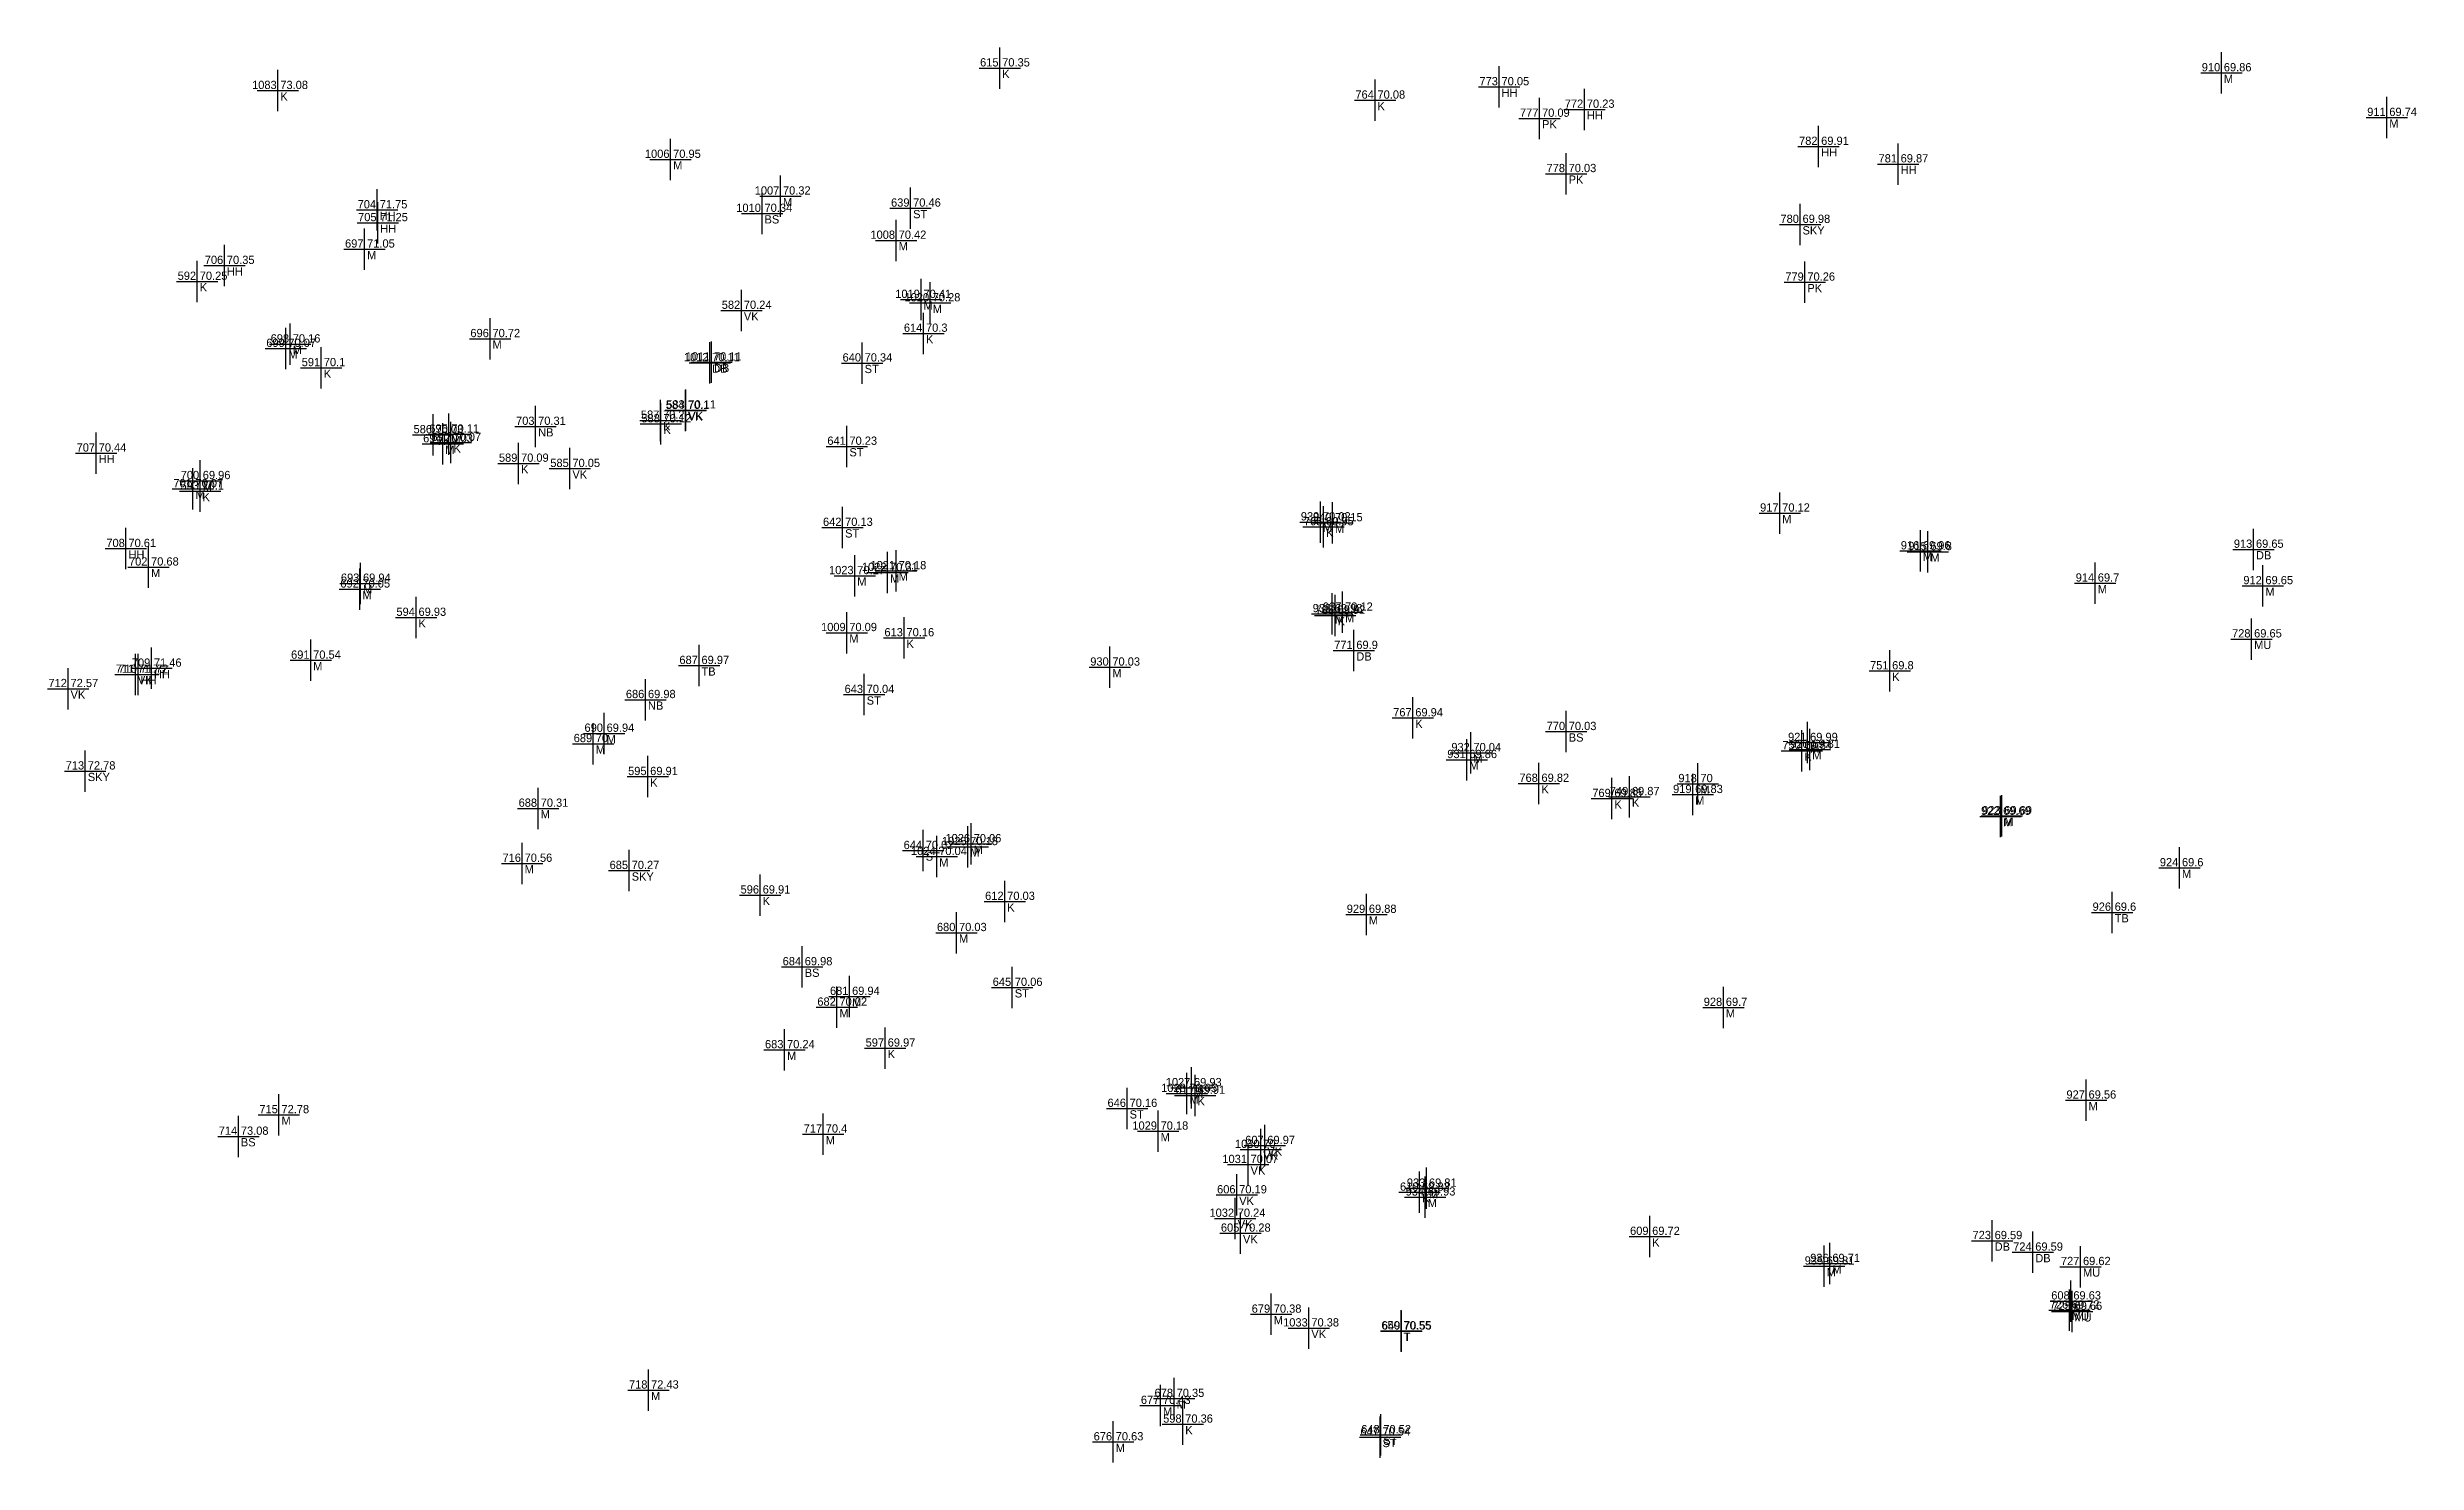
# Model space of a CAD drawing. Header units: metres. Extents: x 152719 to 152886, y 6408449 to 6408667.
# Drawn here: x 152722.5 to 152779.9, y 6408488.5 to 6408522.7 of the extents above; entities that cross this region are included whole.
import ezdxf
from ezdxf.enums import TextEntityAlignment as Align

# ---------------------------------------------------------------- set-up
doc = ezdxf.new("R2010")
doc.units = ezdxf.units.M
doc.header["$PDMODE"] = 2
doc.header["$PDSIZE"] = 0.5
for name, color, linetype in [('BS', 7, 'Continuous'), ('DB', 7, 'Continuous'), ('HH', 7, 'Continuous'), ('K', 7, 'Continuous'), ('M', 7, 'Continuous'), ('MU', 7, 'Continuous'), ('NB', 7, 'Continuous'), ('PK', 7, 'Continuous'), ('pntdesc', 1, 'Continuous'), ('pntelev', 2, 'Continuous'), ('pntno', 3, 'Continuous'), ('SKY', 7, 'Continuous'), ('ST', 7, 'Continuous'), ('T', 7, 'Continuous'), ('TB', 7, 'Continuous'), ('VK', 7, 'Continuous')]:
    doc.layers.add(name, color=color, linetype=linetype)

# ---------------------------------------------------------------- blocks, each defined once
blk = doc.blocks.new('meas')
at = {"color": 0}
blk.add_point((0, 0), dxfattribs=at)
at = {"layer": 'pntdesc'}
blk.add_attdef('PNTDESC', text='', height=1, dxfattribs=at).set_placement((0.3, -0.21), align=Align.TOP_LEFT)
at = {"layer": 'pntelev'}
blk.add_attdef('PNTELEV', (0.3, 0.19), '', height=1, dxfattribs=at)
at = {"layer": 'pntno'}
blk.add_attdef('PNTNO', text='', height=1, dxfattribs=at).set_placement((-0.14, 0.19), align=Align.RIGHT)

msp = doc.modelspace()

# ---------------------------------------------------------------- block references
at = {"layer": 'BS', "xscale": 0.2, "yscale": 0.2, "zscale": 0.2}
for p, values in [((152739.834, 6408518.71, 70.338), {'PNTNO': '1010', 'PNTELEV': '70.34', 'PNTDESC': 'BS'}), ((152759.29, 6408506.173, 70.032), {'PNTNO': '770', 'PNTELEV': '70.03', 'PNTDESC': 'BS'}), ((152740.807, 6408500.482, 69.979), {'PNTNO': '684', 'PNTELEV': '69.98', 'PNTDESC': 'BS'}), ((152727.165, 6408496.381, 73.08), {'PNTNO': '714', 'PNTELEV': '73.08', 'PNTDESC': 'BS'})]:
    msp.add_blockref('meas', p, dxfattribs=at).add_auto_attribs(values)
at = {"layer": 'DB', "xscale": 0.2, "yscale": 0.2, "zscale": 0.2}
for p, values in [((152738.567, 6408515.098, 70.106), {'PNTNO': '1012', 'PNTELEV': '70.11', 'PNTDESC': 'DB'}), ((152738.611, 6408515.115, 70.105), {'PNTNO': '1011', 'PNTELEV': '70.11', 'PNTDESC': 'DB'}), ((152775.915, 6408510.583, 69.653), {'PNTNO': '913', 'PNTELEV': '69.65', 'PNTDESC': 'DB'}), ((152754.151, 6408508.135, 69.904), {'PNTNO': '771', 'PNTELEV': '69.9', 'PNTDESC': 'DB'}), ((152769.593, 6408493.856, 69.595), {'PNTNO': '723', 'PNTELEV': '69.59', 'PNTDESC': 'DB'}), ((152770.576, 6408493.577, 69.586), {'PNTNO': '724', 'PNTELEV': '69.59', 'PNTDESC': 'DB'})]:
    msp.add_blockref('meas', p, dxfattribs=at).add_auto_attribs(values)
at = {"layer": 'HH', "xscale": 0.2, "yscale": 0.2, "zscale": 0.2}
for p, values in [((152757.664, 6408521.773, 70.045), {'PNTNO': '773', 'PNTELEV': '70.05', 'PNTDESC': 'HH'}), ((152759.728, 6408521.229, 70.234), {'PNTNO': '772', 'PNTELEV': '70.23', 'PNTDESC': 'HH'}), ((152765.396, 6408520.331, 69.908), {'PNTNO': '782', 'PNTELEV': '69.91', 'PNTDESC': 'HH'}), ((152767.319, 6408519.907, 69.87), {'PNTNO': '781', 'PNTELEV': '69.87', 'PNTDESC': 'HH'}), ((152730.525, 6408518.795, 71.748), {'PNTNO': '704', 'PNTELEV': '71.75', 'PNTDESC': 'HH'}), ((152730.536, 6408518.485, 71.254), {'PNTNO': '705', 'PNTELEV': '71.25', 'PNTDESC': 'HH'}), ((152726.827, 6408517.45, 70.349), {'PNTNO': '706', 'PNTELEV': '70.35', 'PNTDESC': 'HH'}), ((152723.726, 6408512.911, 70.439), {'PNTNO': '707', 'PNTELEV': '70.44', 'PNTDESC': 'HH'}), ((152724.446, 6408510.601, 70.615), {'PNTNO': '708', 'PNTELEV': '70.61', 'PNTDESC': 'HH'}), ((152724.737, 6408507.558, 71.723), {'PNTNO': '710', 'PNTELEV': '71.72', 'PNTDESC': 'HH'}), ((152725.062, 6408507.706, 71.464), {'PNTNO': '709', 'PNTELEV': '71.46', 'PNTDESC': 'HH'})]:
    msp.add_blockref('meas', p, dxfattribs=at).add_auto_attribs(values)
at = {"layer": 'K', "xscale": 0.2, "yscale": 0.2, "zscale": 0.2}
for p, values in [((152745.584, 6408522.229, 70.35), {'PNTNO': '615', 'PNTELEV': '70.35', 'PNTDESC': 'K'}), ((152728.12, 6408521.683, 73.084), {'PNTNO': '1083', 'PNTELEV': '73.08', 'PNTDESC': 'K'}), ((152754.663, 6408521.45, 70.076), {'PNTNO': '764', 'PNTELEV': '70.08', 'PNTDESC': 'K'}), ((152726.171, 6408517.066, 70.246), {'PNTNO': '592', 'PNTELEV': '70.25', 'PNTDESC': 'K'}), ((152743.74, 6408515.809, 70.297), {'PNTNO': '614', 'PNTELEV': '70.3', 'PNTDESC': 'K'}), ((152729.172, 6408514.977, 70.104), {'PNTNO': '591', 'PNTELEV': '70.1', 'PNTDESC': 'K'}), ((152737.378, 6408513.705, 70.198), {'PNTNO': '587', 'PNTELEV': '70.2', 'PNTDESC': 'K'}), ((152737.389, 6408513.618, 70.125), {'PNTNO': '588', 'PNTELEV': '70.12', 'PNTDESC': 'K'}), ((152732.308, 6408513.167, 70.067), {'PNTNO': '590', 'PNTELEV': '70.07', 'PNTDESC': 'K'}), ((152733.943, 6408512.664, 70.086), {'PNTNO': '589', 'PNTELEV': '70.09', 'PNTDESC': 'K'}), ((152726.237, 6408511.991, 70.101), {'PNTNO': '593', 'PNTELEV': '70.1', 'PNTDESC': 'K'}), ((152753.417, 6408511.127, 69.954), {'PNTNO': '765', 'PNTELEV': '69.95', 'PNTDESC': 'K'}), ((152731.463, 6408508.936, 69.93), {'PNTNO': '594', 'PNTELEV': '69.93', 'PNTDESC': 'K'}), ((152753.699, 6408508.986, 69.924), {'PNTNO': '766', 'PNTELEV': '69.92', 'PNTDESC': 'K'}), ((152743.269, 6408508.441, 70.157), {'PNTNO': '613', 'PNTELEV': '70.16', 'PNTDESC': 'K'}), ((152767.114, 6408507.641, 69.804), {'PNTNO': '751', 'PNTELEV': '69.8', 'PNTDESC': 'K'}), ((152755.577, 6408506.504, 69.937), {'PNTNO': '767', 'PNTELEV': '69.94', 'PNTDESC': 'K'}), ((152764.991, 6408505.71, 69.838), {'PNTNO': '750', 'PNTELEV': '69.84', 'PNTDESC': 'K'}), ((152737.068, 6408505.084, 69.907), {'PNTNO': '595', 'PNTELEV': '69.91', 'PNTDESC': 'K'}), ((152758.63, 6408504.92, 69.818), {'PNTNO': '768', 'PNTELEV': '69.82', 'PNTDESC': 'K'}), ((152760.394, 6408504.554, 69.845), {'PNTNO': '769', 'PNTELEV': '69.85', 'PNTDESC': 'K'}), ((152760.818, 6408504.598, 69.873), {'PNTNO': '749', 'PNTELEV': '69.87', 'PNTDESC': 'K'}), ((152739.789, 6408502.218, 69.909), {'PNTNO': '596', 'PNTELEV': '69.91', 'PNTDESC': 'K'}), ((152745.705, 6408502.063, 70.031), {'PNTNO': '612', 'PNTELEV': '70.03', 'PNTDESC': 'K'}), ((152742.814, 6408498.515, 69.968), {'PNTNO': '597', 'PNTELEV': '69.97', 'PNTDESC': 'K'}), ((152750.309, 6408497.372, 69.915), {'PNTNO': '611', 'PNTELEV': '69.91', 'PNTDESC': 'K'}), ((152755.741, 6408495.028, 69.832), {'PNTNO': '610', 'PNTELEV': '69.83', 'PNTDESC': 'K'}), ((152761.308, 6408493.958, 69.72), {'PNTNO': '609', 'PNTELEV': '69.72', 'PNTDESC': 'K'}), ((152771.497, 6408492.396, 69.625), {'PNTNO': '608', 'PNTELEV': '69.63', 'PNTDESC': 'K'}), ((152750.012, 6408489.416, 70.356), {'PNTNO': '598', 'PNTELEV': '70.36', 'PNTDESC': 'K'})]:
    msp.add_blockref('meas', p, dxfattribs=at).add_auto_attribs(values)
at = {"layer": 'M', "xscale": 0.2, "yscale": 0.2, "zscale": 0.2}
for p, values in [((152775.138, 6408522.111, 69.857), {'PNTNO': '910', 'PNTELEV': '69.86', 'PNTDESC': 'M'}), ((152779.141, 6408521.031, 69.738), {'PNTNO': '911', 'PNTELEV': '69.74', 'PNTDESC': 'M'}), ((152737.623, 6408520.017, 70.948), {'PNTNO': '1006', 'PNTELEV': '70.95', 'PNTDESC': 'M'}), ((152740.28, 6408519.129, 70.324), {'PNTNO': '1007', 'PNTELEV': '70.32', 'PNTDESC': 'M'}), ((152730.22, 6408517.846, 71.052), {'PNTNO': '697', 'PNTELEV': '71.05', 'PNTDESC': 'M'}), ((152743.079, 6408518.059, 70.419), {'PNTNO': '1008', 'PNTELEV': '70.42', 'PNTDESC': 'M'}), ((152743.68, 6408516.628, 70.412), {'PNTNO': '1019', 'PNTELEV': '70.41', 'PNTDESC': 'M'}), ((152743.903, 6408516.545, 70.284), {'PNTNO': '1020', 'PNTELEV': '70.28', 'PNTDESC': 'M'}), ((152728.315, 6408515.443, 70.07), {'PNTNO': '699', 'PNTELEV': '70.07', 'PNTDESC': 'M'}), ((152728.42, 6408515.55, 70.161), {'PNTNO': '698', 'PNTELEV': '70.16', 'PNTDESC': 'M'}), ((152733.253, 6408515.679, 70.718), {'PNTNO': '696', 'PNTELEV': '70.72', 'PNTDESC': 'M'}), ((152732.11, 6408513.134, 70.032), {'PNTNO': '694', 'PNTELEV': '70.03', 'PNTDESC': 'M'}), ((152732.259, 6408513.37, 70.115), {'PNTNO': '695', 'PNTELEV': '70.11', 'PNTDESC': 'M'}), ((152726.067, 6408512.047, 70.073), {'PNTNO': '701', 'PNTELEV': '70.07', 'PNTDESC': 'M'}), ((152726.244, 6408512.244, 69.963), {'PNTNO': '700', 'PNTELEV': '69.96', 'PNTDESC': 'M'}), ((152753.343, 6408511.245, 70.017), {'PNTNO': '939', 'PNTELEV': '70.02', 'PNTDESC': 'M'}), ((152753.635, 6408511.225, 70.148), {'PNTNO': '940', 'PNTELEV': '70.15', 'PNTDESC': 'M'}), ((152764.454, 6408511.459, 70.125), {'PNTNO': '917', 'PNTELEV': '70.12', 'PNTDESC': 'M'}), ((152724.993, 6408510.153, 70.677), {'PNTNO': '702', 'PNTELEV': '70.68', 'PNTDESC': 'M'}), ((152743.079, 6408510.064, 70.182), {'PNTNO': '1021', 'PNTELEV': '70.18', 'PNTDESC': 'M'}), ((152767.857, 6408510.544, 69.962), {'PNTNO': '916', 'PNTELEV': '69.96', 'PNTDESC': 'M'}), ((152768.039, 6408510.526, 69.797), {'PNTNO': '915', 'PNTELEV': '69.8', 'PNTDESC': 'M'}), ((152730.106, 6408509.62, 70.047), {'PNTNO': '692', 'PNTELEV': '70.05', 'PNTDESC': 'M'}), ((152730.12, 6408509.76, 69.937), {'PNTNO': '693', 'PNTELEV': '69.94', 'PNTDESC': 'M'}), ((152742.077, 6408509.945, 70.169), {'PNTNO': '1023', 'PNTELEV': '70.17', 'PNTDESC': 'M'}), ((152742.872, 6408510.021, 70.31), {'PNTNO': '1022', 'PNTELEV': '70.31', 'PNTDESC': 'M'}), ((152772.089, 6408509.765, 69.702), {'PNTNO': '914', 'PNTELEV': '69.7', 'PNTDESC': 'M'}), ((152776.144, 6408509.702, 69.654), {'PNTNO': '912', 'PNTELEV': '69.65', 'PNTDESC': 'M'}), ((152753.629, 6408509.024, 69.978), {'PNTNO': '938', 'PNTELEV': '69.98', 'PNTDESC': 'M'}), ((152753.879, 6408509.062, 70.121), {'PNTNO': '937', 'PNTELEV': '70.12', 'PNTDESC': 'M'}), ((152741.885, 6408508.567, 70.089), {'PNTNO': '1009', 'PNTELEV': '70.09', 'PNTDESC': 'M'}), ((152728.915, 6408507.899, 70.536), {'PNTNO': '691', 'PNTELEV': '70.54', 'PNTDESC': 'M'}), ((152748.249, 6408507.732, 70.025), {'PNTNO': '930', 'PNTELEV': '70.03', 'PNTDESC': 'M'}), ((152736.013, 6408506.131, 69.937), {'PNTNO': '690', 'PNTELEV': '69.94', 'PNTDESC': 'M'}), ((152735.752, 6408505.881, 70.003), {'PNTNO': '689', 'PNTELEV': '70', 'PNTDESC': 'M'}), ((152756.886, 6408505.495, 69.86), {'PNTNO': '931', 'PNTELEV': '69.86', 'PNTDESC': 'M'}), ((152756.984, 6408505.662, 70.038), {'PNTNO': '932', 'PNTELEV': '70.04', 'PNTDESC': 'M'}), ((152765.129, 6408505.908, 69.993), {'PNTNO': '921', 'PNTELEV': '69.99', 'PNTDESC': 'M'}), ((152765.181, 6408505.742, 69.809), {'PNTNO': '920', 'PNTELEV': '69.81', 'PNTDESC': 'M'}), ((152762.476, 6408504.912, 70), {'PNTNO': '918', 'PNTELEV': '70', 'PNTDESC': 'M'}), ((152734.419, 6408504.317, 70.312), {'PNTNO': '688', 'PNTELEV': '70.31', 'PNTDESC': 'M'}), ((152762.348, 6408504.649, 69.827), {'PNTNO': '919', 'PNTELEV': '69.83', 'PNTDESC': 'M'}), ((152769.799, 6408504.121, 69.691), {'PNTNO': '922', 'PNTELEV': '69.69', 'PNTDESC': 'M'}), ((152769.827, 6408504.136, 69.689), {'PNTNO': '923', 'PNTELEV': '69.69', 'PNTDESC': 'M'}), ((152744.81, 6408503.389, 70.185), {'PNTNO': '1025', 'PNTELEV': '70.18', 'PNTDESC': 'M'}), ((152744.894, 6408503.458, 70.061), {'PNTNO': '1026', 'PNTELEV': '70.06', 'PNTDESC': 'M'}), ((152734.03, 6408502.985, 70.558), {'PNTNO': '716', 'PNTELEV': '70.56', 'PNTDESC': 'M'}), ((152744.06, 6408503.149, 70.035), {'PNTNO': '1024', 'PNTELEV': '70.04', 'PNTDESC': 'M'}), ((152774.125, 6408502.877, 69.598), {'PNTNO': '924', 'PNTELEV': '69.6', 'PNTDESC': 'M'}), ((152754.454, 6408501.75, 69.88), {'PNTNO': '929', 'PNTELEV': '69.88', 'PNTDESC': 'M'}), ((152744.539, 6408501.309, 70.028), {'PNTNO': '680', 'PNTELEV': '70.03', 'PNTDESC': 'M'}), ((152741.952, 6408499.765, 69.94), {'PNTNO': '681', 'PNTELEV': '69.94', 'PNTDESC': 'M'}), ((152741.646, 6408499.504, 70.019), {'PNTNO': '682', 'PNTELEV': '70.02', 'PNTDESC': 'M'}), ((152763.09, 6408499.499, 69.7), {'PNTNO': '928', 'PNTELEV': '69.7', 'PNTDESC': 'M'}), ((152740.379, 6408498.474, 70.239), {'PNTNO': '683', 'PNTELEV': '70.24', 'PNTDESC': 'M'}), ((152750.224, 6408497.555, 69.928), {'PNTNO': '1027', 'PNTELEV': '69.93', 'PNTDESC': 'M'}), ((152728.148, 6408496.902, 72.781), {'PNTNO': '715', 'PNTELEV': '72.78', 'PNTDESC': 'M'}), ((152750.113, 6408497.416, 70.051), {'PNTNO': '1028', 'PNTELEV': '70.05', 'PNTDESC': 'M'}), ((152771.865, 6408497.256, 69.564), {'PNTNO': '927', 'PNTELEV': '69.56', 'PNTDESC': 'M'}), ((152741.315, 6408496.434, 70.396), {'PNTNO': '717', 'PNTELEV': '70.4', 'PNTDESC': 'M'}), ((152749.416, 6408496.505, 70.183), {'PNTNO': '1029', 'PNTELEV': '70.18', 'PNTDESC': 'M'}), ((152755.878, 6408494.911, 69.925), {'PNTNO': '934', 'PNTELEV': '69.93', 'PNTDESC': 'M'}), ((152755.908, 6408495.124, 69.814), {'PNTNO': '933', 'PNTELEV': '69.81', 'PNTDESC': 'M'}), ((152765.531, 6408493.24, 69.812), {'PNTNO': '935', 'PNTELEV': '69.81', 'PNTDESC': 'M'}), ((152765.666, 6408493.303, 69.709), {'PNTNO': '936', 'PNTELEV': '69.71', 'PNTDESC': 'M'}), ((152752.154, 6408492.076, 70.375), {'PNTNO': '679', 'PNTELEV': '70.38', 'PNTDESC': 'M'}), ((152737.089, 6408490.241, 72.428), {'PNTNO': '718', 'PNTELEV': '72.43', 'PNTDESC': 'M'}), ((152749.804, 6408490.038, 70.349), {'PNTNO': '678', 'PNTELEV': '70.35', 'PNTDESC': 'M'}), ((152749.473, 6408489.868, 70.43), {'PNTNO': '677', 'PNTELEV': '70.43', 'PNTDESC': 'M'}), ((152748.33, 6408488.987, 70.632), {'PNTNO': '676', 'PNTELEV': '70.63', 'PNTDESC': 'M'})]:
    msp.add_blockref('meas', p, dxfattribs=at).add_auto_attribs(values)
at = {"layer": 'MU', "xscale": 0.2, "yscale": 0.2, "zscale": 0.2}
for p, values in [((152775.871, 6408508.414, 69.646), {'PNTNO': '728', 'PNTELEV': '69.65', 'PNTDESC': 'MU'}), ((152771.731, 6408493.228, 69.616), {'PNTNO': '727', 'PNTELEV': '69.62', 'PNTDESC': 'MU'}), ((152771.461, 6408492.177, 69.725), {'PNTNO': '726', 'PNTELEV': '69.72', 'PNTDESC': 'MU'}), ((152771.525, 6408492.144, 69.659), {'PNTNO': '725', 'PNTELEV': '69.66', 'PNTDESC': 'MU'})]:
    msp.add_blockref('meas', p, dxfattribs=at).add_auto_attribs(values)
at = {"layer": 'NB', "xscale": 0.2, "yscale": 0.2, "zscale": 0.2}
for p, values in [((152734.357, 6408513.557, 70.313), {'PNTNO': '703', 'PNTELEV': '70.31', 'PNTDESC': 'NB'}), ((152737.014, 6408506.946, 69.976), {'PNTNO': '686', 'PNTELEV': '69.98', 'PNTDESC': 'NB'})]:
    msp.add_blockref('meas', p, dxfattribs=at).add_auto_attribs(values)
at = {"layer": 'PK', "xscale": 0.2, "yscale": 0.2, "zscale": 0.2}
for p, values in [((152758.644, 6408521.011, 70.086), {'PNTNO': '777', 'PNTELEV': '70.09', 'PNTDESC': 'PK'}), ((152759.287, 6408519.672, 70.034), {'PNTNO': '778', 'PNTELEV': '70.03', 'PNTDESC': 'PK'}), ((152765.063, 6408517.046, 70.258), {'PNTNO': '779', 'PNTELEV': '70.26', 'PNTDESC': 'PK'})]:
    msp.add_blockref('meas', p, dxfattribs=at).add_auto_attribs(values)
at = {"layer": 'SKY', "xscale": 0.2, "yscale": 0.2, "zscale": 0.2}
for p, values in [((152764.946, 6408518.444, 69.981), {'PNTNO': '780', 'PNTELEV': '69.98', 'PNTDESC': 'SKY'}), ((152723.462, 6408505.219, 72.782), {'PNTNO': '713', 'PNTELEV': '72.78', 'PNTDESC': 'SKY'}), ((152736.62, 6408502.81, 70.266), {'PNTNO': '685', 'PNTELEV': '70.27', 'PNTDESC': 'SKY'})]:
    msp.add_blockref('meas', p, dxfattribs=at).add_auto_attribs(values)
at = {"layer": 'ST', "xscale": 0.2, "yscale": 0.2, "zscale": 0.2}
for p, values in [((152743.429, 6408518.837, 70.458), {'PNTNO': '639', 'PNTELEV': '70.46', 'PNTDESC': 'ST'}), ((152742.256, 6408515.09, 70.342), {'PNTNO': '640', 'PNTELEV': '70.34', 'PNTDESC': 'ST'}), ((152741.888, 6408513.075, 70.231), {'PNTNO': '641', 'PNTELEV': '70.23', 'PNTDESC': 'ST'}), ((152741.783, 6408511.112, 70.132), {'PNTNO': '642', 'PNTELEV': '70.13', 'PNTDESC': 'ST'}), ((152742.305, 6408507.069, 70.041), {'PNTNO': '643', 'PNTELEV': '70.04', 'PNTDESC': 'ST'}), ((152743.733, 6408503.294, 70.018), {'PNTNO': '644', 'PNTELEV': '70.02', 'PNTDESC': 'ST'}), ((152745.889, 6408499.983, 70.06), {'PNTNO': '645', 'PNTELEV': '70.06', 'PNTDESC': 'ST'}), ((152748.666, 6408497.055, 70.156), {'PNTNO': '646', 'PNTELEV': '70.16', 'PNTDESC': 'ST'}), ((152754.785, 6408489.104, 70.535), {'PNTNO': '647', 'PNTELEV': '70.54', 'PNTDESC': 'ST'}), ((152754.804, 6408489.159, 70.52), {'PNTNO': '648', 'PNTELEV': '70.52', 'PNTDESC': 'ST'})]:
    msp.add_blockref('meas', p, dxfattribs=at).add_auto_attribs(values)
at = {"layer": 'T', "xscale": 0.2, "yscale": 0.2, "zscale": 0.2}
for p, values in [((152755.292, 6408491.673, 70.553), {'PNTNO': '650', 'PNTELEV': '70.55', 'PNTDESC': 'T'}), ((152755.304, 6408491.668, 70.549), {'PNTNO': '649', 'PNTELEV': '70.55', 'PNTDESC': 'T'})]:
    msp.add_blockref('meas', p, dxfattribs=at).add_auto_attribs(values)
at = {"layer": 'TB', "xscale": 0.2, "yscale": 0.2, "zscale": 0.2}
for p, values in [((152738.309, 6408507.771, 69.973), {'PNTNO': '687', 'PNTELEV': '69.97', 'PNTDESC': 'TB'}), ((152772.497, 6408501.801, 69.597), {'PNTNO': '926', 'PNTELEV': '69.6', 'PNTDESC': 'TB'})]:
    msp.add_blockref('meas', p, dxfattribs=at).add_auto_attribs(values)
at = {"layer": 'VK', "xscale": 0.2, "yscale": 0.2, "zscale": 0.2}
for p, values in [((152739.334, 6408516.364, 70.236), {'PNTNO': '582', 'PNTELEV': '70.24', 'PNTDESC': 'VK'}), ((152737.979, 6408513.941, 70.099), {'PNTNO': '584', 'PNTELEV': '70.1', 'PNTDESC': 'VK'}), ((152737.991, 6408513.954, 70.105), {'PNTNO': '583', 'PNTELEV': '70.11', 'PNTDESC': 'VK'}), ((152731.877, 6408513.354, 70.03), {'PNTNO': '586', 'PNTELEV': '70.03', 'PNTDESC': 'VK'}), ((152735.186, 6408512.537, 70.053), {'PNTNO': '585', 'PNTELEV': '70.05', 'PNTDESC': 'VK'}), ((152723.045, 6408507.212, 72.57), {'PNTNO': '712', 'PNTELEV': '72.57', 'PNTDESC': 'VK'}), ((152724.673, 6408507.558, 71.748), {'PNTNO': '711', 'PNTELEV': '71.75', 'PNTDESC': 'VK'}), ((152751.898, 6408496.062, 70.002), {'PNTNO': '1030', 'PNTELEV': '70', 'PNTDESC': 'VK'}), ((152751.998, 6408496.157, 69.971), {'PNTNO': '607', 'PNTELEV': '69.97', 'PNTDESC': 'VK'}), ((152751.593, 6408495.698, 70.072), {'PNTNO': '1031', 'PNTELEV': '70.07', 'PNTDESC': 'VK'}), ((152751.317, 6408494.963, 70.191), {'PNTNO': '606', 'PNTELEV': '70.19', 'PNTDESC': 'VK'}), ((152751.282, 6408494.396, 70.241), {'PNTNO': '1032', 'PNTELEV': '70.24', 'PNTDESC': 'VK'}), ((152751.409, 6408494.036, 70.276), {'PNTNO': '605', 'PNTELEV': '70.28', 'PNTDESC': 'VK'}), ((152753.063, 6408491.743, 70.382), {'PNTNO': '1033', 'PNTELEV': '70.38', 'PNTDESC': 'VK'})]:
    msp.add_blockref('meas', p, dxfattribs=at).add_auto_attribs(values)

doc.saveas('drawing.dxf')
